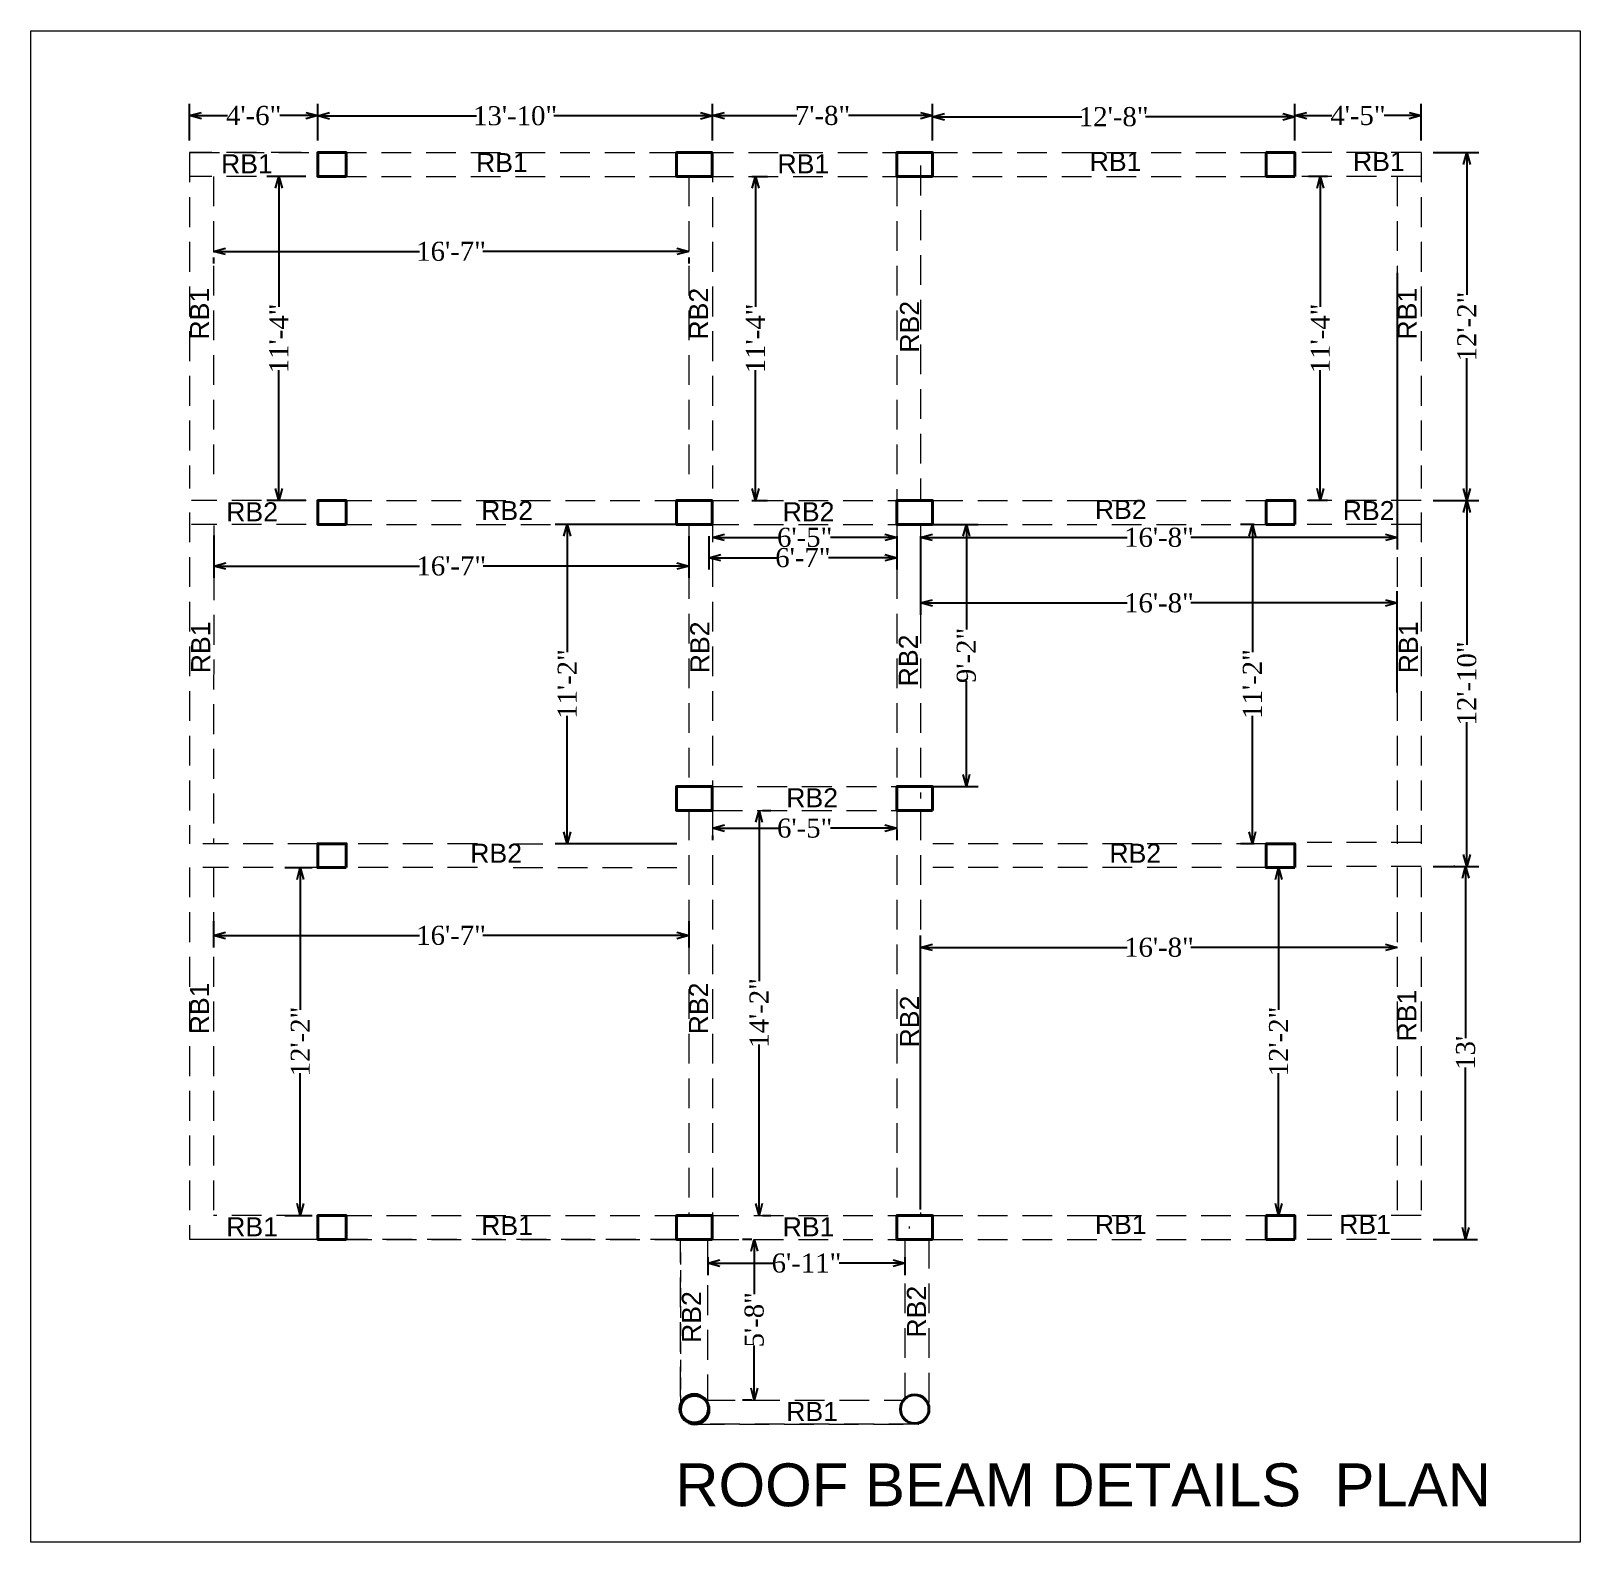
# Model space of a CAD drawing. Header units: inches. Extents: x -163735 to 106394, y -4543 to 35159.
# Drawn here: x -41657 to -41007, y 14864 to 15498 of the extents above; entities that cross this region are included whole.
import ezdxf

# ---------------------------------------------------------------- set-up
doc = ezdxf.new("R2010")
doc.units = ezdxf.units.IN
doc.header["$MEASUREMENT"] = 0
doc.linetypes.add('DASHED2', pattern=[0.375, 0.25, -0.125])
for name, color, linetype, lineweight in [('A-illustr-FURNITURE', 34, 'Continuous', 0), ('Dimenson', 16, 'Continuous', 9), ('wall', 7, 'Continuous', 15)]:
    doc.layers.add(name, color=color, linetype=linetype, lineweight=lineweight)
doc.styles.get("Standard").update_dxf_attribs({"font": 'times.ttf'})
doc.styles.add('style1', font='swissbo.ttf')
doc.dimstyles.new('FEET', dxfattribs={"dimtxt": 8, "dimasz": 5, "dimexe": 5, "dimexo": 5, "dimgap": 0.09, "dimtad": 0, "dimdec": 0, "dimzin": 0, "dimdsep": 46, "dimlunit": 4, "dimtxsty": 'Standard', "dimblk": 'OPEN30', "dimcen": 0.09, "dimadec": 0, "dimazin": 0, "dimtfac": 1, "dimtdec": 0, "dimtofl": 0, "dimtmove": 0, "dimatfit": 3, "dimfxl": 0.18, "dimtolj": 1, "dimtzin": 0, "dimarcsym": 0})

msp = doc.modelspace()

# ---------------------------------------------------------------- texts
at = {"layer": 'A-illustr-FURNITURE', "color": 0, "linetype": 'ByBlock', "lineweight": 30, "insert": (-41215.5, 14897), "char_height": 18, "width": 374.2343, "attachment_point": 2}
msp.add_mtext('{\\fArial|b0|i0|c0|p34;\\C4;ROOF BEAM DETAILS  PLAN}', dxfattribs=at)
at = {"layer": 'wall', "color": 0, "linetype": 'ByBlock', "char_height": 8, "width": 44.0052, "attachment_point": 1, "style": 'style1'}
for s, insert in [('{\\fArial|b0|i0|c0|p34;\\C4;RB1}', (-41577.27, 15446.27)), ('{\\fArial|b0|i0|c0|p34;\\C4;RB1}', (-41470.27, 15446.77)), ('{\\fArial|b0|i0|c0|p34;\\C4;RB1}', (-41343.77, 15446.27)), ('{\\fArial|b0|i0|c0|p34;\\C4;RB1}', (-41212.77, 15447.27)), ('{\\fArial|b0|i0|c0|p34;\\C4;RB1}', (-41102.27, 15447.27)), ('{\\fArial|b0|i0|c0|p34;\\C4;RB2}', (-41210.59, 15301.27)), ('{\\fArial|b0|i0|c0|p34;\\C4;RB2}', (-41575.09, 15300.27)), ('{\\fArial|b0|i0|c0|p34;\\C4;RB2}', (-41468.09, 15300.77)), ('{\\fArial|b0|i0|c0|p34;\\C4;RB2}', (-41341.59, 15300.27)), ('{\\fArial|b0|i0|c0|p34;\\C4;RB2}', (-41106.59, 15300.76)), ('{\\fArial|b0|i0|c0|p34;\\C4;RB2}', (-41340.09, 15180.27)), ('{\\fArial|b0|i0|c0|p34;\\C4;RB2}', (-41472.68, 15157)), ('{\\fArial|b0|i0|c0|p34;\\C4;RB2}', (-41204.5, 15157)), ('{\\fArial|b0|i0|c0|p34;\\C4;RB1}', (-41575.09, 15000.27)), ('{\\fArial|b0|i0|c0|p34;\\C4;RB1}', (-41468.09, 15000.77)), ('{\\fArial|b0|i0|c0|p34;\\C4;RB1}', (-41341.59, 15000.27)), ('{\\fArial|b0|i0|c0|p34;\\C4;RB1}', (-41210.59, 15001.27)), ('{\\fArial|b0|i0|c0|p34;\\C4;RB1}', (-41108.09, 15001.27)), ('{\\fArial|b0|i0|c0|p34;\\C4;RB1}', (-41340.09, 14922.76))]:
    msp.add_mtext(s, dxfattribs=dict(at, insert=insert))
at = {"layer": 'wall', "color": 0, "linetype": 'ByBlock', "char_height": 8, "width": 44.0052, "attachment_point": 1, "rotation": 90, "style": 'style1'}
for s, insert in [('{\\fArial|b0|i0|c0|p34;\\C4;RB1}', (-41590.29, 15368.51)), ('{\\fArial|b0|i0|c0|p34;\\C4;RB2}', (-41380.86, 15368.51)), ('{\\fArial|b0|i0|c0|p34;\\C4;RB1}', (-41083.53, 15368.51)), ('{\\fArial|b0|i0|c0|p34;\\C4;RB2}', (-41292.36, 15363.01)), ('{\\fArial|b0|i0|c0|p34;\\C4;RB1}', (-41589.79, 15228.51)), ('{\\fArial|b0|i0|c0|p34;\\C4;RB2}', (-41380.36, 15228.51)), ('{\\fArial|b0|i0|c0|p34;\\C4;RB1}', (-41083.03, 15228.51)), ('{\\fArial|b0|i0|c0|p34;\\C4;RB2}', (-41292.86, 15223.01)), ('{\\fArial|b0|i0|c0|p34;\\C4;RB1}', (-41590.29, 15077.01)), ('{\\fArial|b0|i0|c0|p34;\\C4;RB2}', (-41380.86, 15077.01)), ('{\\fArial|b0|i0|c0|p34;\\C4;RB1}', (-41083.68, 15074)), ('{\\fArial|b0|i0|c0|p34;\\C4;RB2}', (-41292.36, 15071.51)), ('{\\fArial|b0|i0|c0|p34;\\C4;RB2}', (-41383.86, 14947.51))]:
    msp.add_mtext(s, dxfattribs=dict(at, insert=insert))
at = {"layer": 'wall', "color": 0, "linetype": 'DASHED2', "ltscale": 50, "insert": (-41289.44, 14949.77), "char_height": 8, "width": 44.0052, "attachment_point": 1, "rotation": 90, "style": 'style1'}
msp.add_mtext('{\\fArial|b0|i0|c0|p34;\\C4;RB2}', dxfattribs=at)

# ---------------------------------------------------------------- blocks, each defined once
blk = doc.blocks.new('_Open30')
at = {"color": 0, "linetype": 'ByBlock', "lineweight": -2}
for p, q in [((-1, 0.27), (0, 0)), ((0, 0), (-1, -0.27)), ((0, 0), (-1, 0))]:
    blk.add_line(p, q, dxfattribs=at)
blk = doc.blocks.new('*D315')
at = {"layer": 'Defpoints', "color": 0, "lineweight": 30}
for p in [(-41580.43, 15408), (-41381, 15408), (-41381, 15405.5)]:
    blk.add_point(p, dxfattribs=at)
at = {"layer": 'wall', "color": 0, "lineweight": -2}
for p, q in [((-41575.43, 15405.5), (-41494.02, 15405.5)), ((-41386, 15405.5), (-41467.41, 15405.5)), ((-41580.43, 15403), (-41580.43, 15400.5)), ((-41381, 15403), (-41381, 15400.5))]:
    blk.add_line(p, q, dxfattribs=at)
at = {"layer": 'wall', "color": 0, "lineweight": -2, "xscale": 5, "yscale": 5, "zscale": 5, "rotation": 180}
blk.add_blockref('_Open30', (-41580.43, 15405.5), dxfattribs=at)
at = {"layer": 'wall', "color": 0, "lineweight": -2, "xscale": 5, "yscale": 5, "zscale": 5}
blk.add_blockref('_Open30', (-41381, 15405.5), dxfattribs=at)
at = {"layer": 'wall', "color": 0, "lineweight": 30, "insert": (-41480.72, 15405.5), "char_height": 8, "attachment_point": 5}
blk.add_mtext('\\A1;16\'-7"', dxfattribs=at)
blk = doc.blocks.new('*D316')
at = {"layer": 'Defpoints', "color": 0, "lineweight": 30}
for p in [(-41371, 15285.5), (-41293.68, 15285.5), (-41293.68, 15285.5)]:
    blk.add_point(p, dxfattribs=at)
at = {"layer": 'wall', "color": 0, "lineweight": -2}
for p, q in [((-41366, 15285.5), (-41343.13, 15285.5)), ((-41298.68, 15285.5), (-41321.55, 15285.5))]:
    blk.add_line(p, q, dxfattribs=at)
at = {"layer": 'wall', "color": 0, "lineweight": -2, "xscale": 5, "yscale": 5, "zscale": 5, "rotation": 180}
blk.add_blockref('_Open30', (-41371, 15285.5), dxfattribs=at)
at = {"layer": 'wall', "color": 0, "lineweight": -2, "xscale": 5, "yscale": 5, "zscale": 5}
blk.add_blockref('_Open30', (-41293.68, 15285.5), dxfattribs=at)
at = {"layer": 'wall', "color": 0, "lineweight": 30, "insert": (-41332.34, 15285.5), "char_height": 8, "attachment_point": 5}
blk.add_mtext('\\A1;6\'-5"', dxfattribs=at)
blk = doc.blocks.new('*D317')
at = {"layer": 'Defpoints', "color": 0, "lineweight": 30}
for p in [(-41083.68, 15401.5), (-41283.68, 15285.5), (-41083.68, 15285.5)]:
    blk.add_point(p, dxfattribs=at)
at = {"layer": 'wall', "color": 0, "lineweight": -2}
for p, q in [((-41083.68, 15396.5), (-41083.68, 15280.5)), ((-41278.68, 15285.5), (-41196.98, 15285.5)), ((-41088.68, 15285.5), (-41170.37, 15285.5))]:
    blk.add_line(p, q, dxfattribs=at)
at = {"layer": 'wall', "color": 0, "lineweight": -2, "xscale": 5, "yscale": 5, "zscale": 5, "rotation": 180}
blk.add_blockref('_Open30', (-41283.68, 15285.5), dxfattribs=at)
at = {"layer": 'wall', "color": 0, "lineweight": -2, "xscale": 5, "yscale": 5, "zscale": 5}
blk.add_blockref('_Open30', (-41083.68, 15285.5), dxfattribs=at)
at = {"layer": 'wall', "color": 0, "lineweight": 30, "insert": (-41183.68, 15285.5), "char_height": 8, "attachment_point": 5}
blk.add_mtext('\\A1;16\'-8"', dxfattribs=at)
blk = doc.blocks.new('*D318')
at = {"layer": 'Defpoints', "color": 0, "lineweight": 30}
for p in [(-41108, 15437), (-41116, 15301), (-41108, 15301)]:
    blk.add_point(p, dxfattribs=at)
at = {"layer": 'wall', "color": 0, "lineweight": -2}
for p, q in [((-41113, 15437), (-41121, 15437)), ((-41116, 15432), (-41116, 15382.31)), ((-41116, 15306), (-41116, 15355.7)), ((-41113, 15301), (-41121, 15301))]:
    blk.add_line(p, q, dxfattribs=at)
at = {"layer": 'wall', "color": 0, "lineweight": -2, "xscale": 5, "yscale": 5, "zscale": 5}
for p, rotation in [((-41116, 15437), 90), ((-41116, 15301), 270)]:
    blk.add_blockref('_Open30', p, dxfattribs=dict(at, rotation=rotation))
at = {"layer": 'wall', "color": 0, "lineweight": 30, "insert": (-41116, 15369), "char_height": 8, "attachment_point": 5, "rotation": 90}
blk.add_mtext('\\A1;11\'-4"', dxfattribs=at)
blk = doc.blocks.new('*D319')
at = {"layer": 'Defpoints', "color": 0, "lineweight": 30}
for p in [(-41371, 15165.5), (-41293.68, 15168), (-41293.68, 15163.5)]:
    blk.add_point(p, dxfattribs=at)
at = {"layer": 'wall', "color": 0, "lineweight": -2}
for p, q in [((-41371, 15160.5), (-41371, 15158.5)), ((-41366, 15163.5), (-41343.13, 15163.5)), ((-41298.68, 15163.5), (-41321.55, 15163.5)), ((-41293.68, 15163), (-41293.68, 15158.5))]:
    blk.add_line(p, q, dxfattribs=at)
at = {"layer": 'wall', "color": 0, "lineweight": -2, "xscale": 5, "yscale": 5, "zscale": 5, "rotation": 180}
blk.add_blockref('_Open30', (-41371, 15163.5), dxfattribs=at)
at = {"layer": 'wall', "color": 0, "lineweight": -2, "xscale": 5, "yscale": 5, "zscale": 5}
blk.add_blockref('_Open30', (-41293.68, 15163.5), dxfattribs=at)
at = {"layer": 'wall', "color": 0, "lineweight": 30, "insert": (-41332.34, 15163.5), "char_height": 8, "attachment_point": 5}
blk.add_mtext('\\A1;6\'-5"', dxfattribs=at)
blk = doc.blocks.new('*D320')
at = {"layer": 'Defpoints', "color": 0, "lineweight": 30}
for p in [(-41580.43, 15129.5), (-41381, 15129.5), (-41381, 15118.5)]:
    blk.add_point(p, dxfattribs=at)
at = {"layer": 'wall', "color": 0, "lineweight": -2}
for p, q in [((-41580.43, 15124.5), (-41580.43, 15113.5)), ((-41381, 15124.5), (-41381, 15113.5)), ((-41575.43, 15118.5), (-41494.02, 15118.5)), ((-41386, 15118.5), (-41467.41, 15118.5))]:
    blk.add_line(p, q, dxfattribs=at)
at = {"layer": 'wall', "color": 0, "lineweight": -2, "xscale": 5, "yscale": 5, "zscale": 5, "rotation": 180}
blk.add_blockref('_Open30', (-41580.43, 15118.5), dxfattribs=at)
at = {"layer": 'wall', "color": 0, "lineweight": -2, "xscale": 5, "yscale": 5, "zscale": 5}
blk.add_blockref('_Open30', (-41381, 15118.5), dxfattribs=at)
at = {"layer": 'wall', "color": 0, "lineweight": 30, "insert": (-41480.72, 15118.5), "char_height": 8, "attachment_point": 5}
blk.add_mtext('\\A1;16\'-7"', dxfattribs=at)
blk = doc.blocks.new('*D321')
at = {"layer": 'Defpoints', "color": 0, "lineweight": 30}
for p in [(-41083.68, 15113.5), (-41083.68, 15113.5), (-41283.68, 14998.5)]:
    blk.add_point(p, dxfattribs=at)
at = {"layer": 'wall', "color": 0, "lineweight": -2}
for p, q in [((-41283.68, 15003.5), (-41283.68, 15118.5)), ((-41278.68, 15113.5), (-41196.98, 15113.5)), ((-41088.68, 15113.5), (-41170.37, 15113.5))]:
    blk.add_line(p, q, dxfattribs=at)
at = {"layer": 'wall', "color": 0, "lineweight": -2, "xscale": 5, "yscale": 5, "zscale": 5, "rotation": 180}
blk.add_blockref('_Open30', (-41283.68, 15113.5), dxfattribs=at)
at = {"layer": 'wall', "color": 0, "lineweight": -2, "xscale": 5, "yscale": 5, "zscale": 5}
blk.add_blockref('_Open30', (-41083.68, 15113.5), dxfattribs=at)
at = {"layer": 'wall', "color": 0, "lineweight": 30, "insert": (-41183.68, 15113.5), "char_height": 8, "attachment_point": 5}
blk.add_mtext('\\A1;16\'-8"', dxfattribs=at)
blk = doc.blocks.new('*D322')
at = {"layer": 'Defpoints', "color": 0, "lineweight": 30}
for p in [(-41355, 15171), (-41355, 15001), (-41351.5, 15001)]:
    blk.add_point(p, dxfattribs=at)
at = {"layer": 'wall', "color": 0, "lineweight": -2}
for p, q in [((-41350, 15171), (-41346.5, 15171)), ((-41351.5, 15166), (-41351.5, 15099.31)), ((-41351.5, 15006), (-41351.5, 15072.7)), ((-41350, 15001), (-41346.5, 15001))]:
    blk.add_line(p, q, dxfattribs=at)
at = {"layer": 'wall', "color": 0, "lineweight": -2, "xscale": 5, "yscale": 5, "zscale": 5}
for p, rotation in [((-41351.5, 15171), 90), ((-41351.5, 15001), 270)]:
    blk.add_blockref('_Open30', p, dxfattribs=dict(at, rotation=rotation))
at = {"layer": 'wall', "color": 0, "lineweight": 30, "insert": (-41351.5, 15086), "char_height": 8, "attachment_point": 5, "rotation": 90}
blk.add_mtext('\\A1;14\'-2"', dxfattribs=at)
blk = doc.blocks.new('*D358')
at = {"layer": 'Defpoints', "color": 0, "lineweight": 30}
for p in [(-41590.43, 15462.5), (-41590.43, 15447), (-41536.68, 15447)]:
    blk.add_point(p, dxfattribs=at)
at = {"layer": 'wall', "color": 0, "lineweight": -2}
for p, q in [((-41590.43, 15452), (-41590.43, 15467.5)), ((-41536.68, 15452), (-41536.68, 15467.5)), ((-41585.43, 15462.5), (-41574.51, 15462.5)), ((-41541.68, 15462.5), (-41552.6, 15462.5))]:
    blk.add_line(p, q, dxfattribs=at)
at = {"layer": 'wall', "color": 0, "lineweight": -2, "xscale": 5, "yscale": 5, "zscale": 5, "rotation": 180}
blk.add_blockref('_Open30', (-41590.43, 15462.5), dxfattribs=at)
at = {"layer": 'wall', "color": 0, "lineweight": -2, "xscale": 5, "yscale": 5, "zscale": 5}
blk.add_blockref('_Open30', (-41536.68, 15462.5), dxfattribs=at)
at = {"layer": 'wall', "color": 0, "lineweight": 30, "insert": (-41563.55, 15462.5), "char_height": 8, "attachment_point": 5}
blk.add_mtext('\\A1;4\'-6"', dxfattribs=at)
blk = doc.blocks.new('*D359')
at = {"layer": 'Defpoints', "color": 0, "lineweight": 30}
for p in [(-41371, 15462.4), (-41536.68, 15452), (-41371, 15447)]:
    blk.add_point(p, dxfattribs=at)
at = {"layer": 'wall', "color": 0, "lineweight": -2}
for p, q in [((-41536.68, 15457), (-41536.68, 15467.4)), ((-41371, 15452), (-41371, 15467.4)), ((-41531.68, 15462.4), (-41470.1, 15462.4)), ((-41376, 15462.4), (-41437.58, 15462.4))]:
    blk.add_line(p, q, dxfattribs=at)
at = {"layer": 'wall', "color": 0, "lineweight": -2, "xscale": 5, "yscale": 5, "zscale": 5, "rotation": 180}
blk.add_blockref('_Open30', (-41536.68, 15462.4), dxfattribs=at)
at = {"layer": 'wall', "color": 0, "lineweight": -2, "xscale": 5, "yscale": 5, "zscale": 5}
blk.add_blockref('_Open30', (-41371, 15462.4), dxfattribs=at)
at = {"layer": 'wall', "color": 0, "lineweight": 30, "insert": (-41453.84, 15462.4), "char_height": 8, "attachment_point": 5}
blk.add_mtext('\\A1;13\'-10"', dxfattribs=at)
blk = doc.blocks.new('*D360')
at = {"layer": 'Defpoints', "color": 0, "lineweight": 30}
for p in [(-41278.68, 15462.5), (-41371, 15447), (-41278.68, 15447)]:
    blk.add_point(p, dxfattribs=at)
at = {"layer": 'wall', "color": 0, "lineweight": -2}
for p, q in [((-41371, 15452), (-41371, 15467.5)), ((-41278.68, 15452), (-41278.68, 15467.5)), ((-41366, 15462.5), (-41335.66, 15462.5)), ((-41283.68, 15462.5), (-41314.01, 15462.5))]:
    blk.add_line(p, q, dxfattribs=at)
at = {"layer": 'wall', "color": 0, "lineweight": -2, "xscale": 5, "yscale": 5, "zscale": 5, "rotation": 180}
blk.add_blockref('_Open30', (-41371, 15462.5), dxfattribs=at)
at = {"layer": 'wall', "color": 0, "lineweight": -2, "xscale": 5, "yscale": 5, "zscale": 5}
blk.add_blockref('_Open30', (-41278.68, 15462.5), dxfattribs=at)
at = {"layer": 'wall', "color": 0, "lineweight": 30, "insert": (-41324.84, 15462.5), "char_height": 8, "attachment_point": 5}
blk.add_mtext('\\A1;7\'-8"', dxfattribs=at)
blk = doc.blocks.new('*D361')
at = {"layer": 'Defpoints', "color": 0, "lineweight": 30}
for p in [(-41126.68, 15462), (-41278.68, 15447), (-41126.68, 15447)]:
    blk.add_point(p, dxfattribs=at)
at = {"layer": 'wall', "color": 0, "lineweight": -2}
for p, q in [((-41278.68, 15452), (-41278.68, 15467)), ((-41126.68, 15452), (-41126.68, 15467)), ((-41273.68, 15462), (-41215.98, 15462)), ((-41131.68, 15462), (-41189.37, 15462))]:
    blk.add_line(p, q, dxfattribs=at)
at = {"layer": 'wall', "color": 0, "lineweight": -2, "xscale": 5, "yscale": 5, "zscale": 5, "rotation": 180}
blk.add_blockref('_Open30', (-41278.68, 15462), dxfattribs=at)
at = {"layer": 'wall', "color": 0, "lineweight": -2, "xscale": 5, "yscale": 5, "zscale": 5}
blk.add_blockref('_Open30', (-41126.68, 15462), dxfattribs=at)
at = {"layer": 'wall', "color": 0, "lineweight": 30, "insert": (-41202.68, 15462), "char_height": 8, "attachment_point": 5}
blk.add_mtext('\\A1;12\'-8"', dxfattribs=at)
blk = doc.blocks.new('*D362')
at = {"layer": 'Defpoints', "color": 0, "lineweight": 30}
for p in [(-41073.68, 15462.5), (-41126.68, 15447), (-41073.68, 15447)]:
    blk.add_point(p, dxfattribs=at)
at = {"layer": 'wall', "color": 0, "lineweight": -2}
for p, q in [((-41126.68, 15452), (-41126.68, 15467.5)), ((-41073.68, 15452), (-41073.68, 15467.5)), ((-41121.68, 15462.5), (-41111.13, 15462.5)), ((-41078.68, 15462.5), (-41089.22, 15462.5))]:
    blk.add_line(p, q, dxfattribs=at)
at = {"layer": 'wall', "color": 0, "lineweight": -2, "xscale": 5, "yscale": 5, "zscale": 5, "rotation": 180}
blk.add_blockref('_Open30', (-41126.68, 15462.5), dxfattribs=at)
at = {"layer": 'wall', "color": 0, "lineweight": -2, "xscale": 5, "yscale": 5, "zscale": 5}
blk.add_blockref('_Open30', (-41073.68, 15462.5), dxfattribs=at)
at = {"layer": 'wall', "color": 0, "lineweight": 30, "insert": (-41100.18, 15462.5), "char_height": 8, "attachment_point": 5}
blk.add_mtext('\\A1;4\'-5"', dxfattribs=at)
blk = doc.blocks.new('*D363')
at = {"layer": 'Defpoints', "color": 0, "lineweight": 30}
for p in [(-41073.68, 15447), (-41073.68, 15301), (-41054.5, 15301)]:
    blk.add_point(p, dxfattribs=at)
at = {"layer": 'wall', "color": 0, "lineweight": -2}
for p, q in [((-41068.68, 15447), (-41049.5, 15447)), ((-41054.5, 15442), (-41054.5, 15387.31)), ((-41054.5, 15306), (-41054.5, 15360.7)), ((-41068.68, 15301), (-41049.5, 15301))]:
    blk.add_line(p, q, dxfattribs=at)
at = {"layer": 'wall', "color": 0, "lineweight": -2, "xscale": 5, "yscale": 5, "zscale": 5}
for p, rotation in [((-41054.5, 15447), 90), ((-41054.5, 15301), 270)]:
    blk.add_blockref('_Open30', p, dxfattribs=dict(at, rotation=rotation))
at = {"layer": 'wall', "color": 0, "lineweight": 30, "insert": (-41054.5, 15374), "char_height": 8, "attachment_point": 5, "rotation": 90}
blk.add_mtext('\\A1;12\'-2"', dxfattribs=at)
blk = doc.blocks.new('*D364')
at = {"layer": 'Defpoints', "color": 0, "lineweight": 30}
for p in [(-41054.5, 15301), (-41073.68, 15147.5), (-41054.5, 15147.5)]:
    blk.add_point(p, dxfattribs=at)
at = {"layer": 'wall', "color": 0, "lineweight": -2}
for p, q in [((-41054.5, 15296), (-41054.5, 15240.51)), ((-41054.5, 15152.5), (-41054.5, 15207.99)), ((-41068.68, 15147.5), (-41049.5, 15147.5))]:
    blk.add_line(p, q, dxfattribs=at)
at = {"layer": 'wall', "color": 0, "lineweight": -2, "xscale": 5, "yscale": 5, "zscale": 5}
for p, rotation in [((-41054.5, 15301), 90), ((-41054.5, 15147.5), 270)]:
    blk.add_blockref('_Open30', p, dxfattribs=dict(at, rotation=rotation))
at = {"layer": 'wall', "color": 0, "lineweight": 30, "insert": (-41054.5, 15224.25), "char_height": 8, "attachment_point": 5, "rotation": 90}
blk.add_mtext('\\A1;12\'-10"', dxfattribs=at)
blk = doc.blocks.new('*D365')
at = {"layer": 'Defpoints', "color": 0, "lineweight": 30}
for p in [(-41054.5, 15147.5), (-41073.68, 14991), (-41055, 14991)]:
    blk.add_point(p, dxfattribs=at)
at = {"layer": 'wall', "color": 0, "lineweight": -2}
for p, q in [((-41059.5, 15147.5), (-41060, 15147.5)), ((-41055, 15142.5), (-41055, 15075.37)), ((-41055, 14996), (-41055, 15063.13)), ((-41068.68, 14991), (-41050, 14991))]:
    blk.add_line(p, q, dxfattribs=at)
at = {"layer": 'wall', "color": 0, "lineweight": -2, "xscale": 5, "yscale": 5, "zscale": 5}
for p, rotation in [((-41055, 15147.5), 90), ((-41055, 14991), 270)]:
    blk.add_blockref('_Open30', p, dxfattribs=dict(at, rotation=rotation))
at = {"layer": 'wall', "color": 0, "lineweight": 30, "insert": (-41055, 15069.25), "char_height": 8, "attachment_point": 5, "rotation": 90}
blk.add_mtext("\\A1;13'", dxfattribs=at)
blk = doc.blocks.new('*D366')
at = {"layer": 'Defpoints', "color": 0, "lineweight": 30}
for p in [(-41536.68, 15437), (-41553, 15301), (-41536.68, 15301)]:
    blk.add_point(p, dxfattribs=at)
at = {"layer": 'wall', "color": 0, "lineweight": -2}
for p, q in [((-41541.68, 15437), (-41558, 15437)), ((-41553, 15432), (-41553, 15382.31)), ((-41553, 15306), (-41553, 15355.7)), ((-41541.68, 15301), (-41558, 15301))]:
    blk.add_line(p, q, dxfattribs=at)
at = {"layer": 'wall', "color": 0, "lineweight": -2, "xscale": 5, "yscale": 5, "zscale": 5}
for p, rotation in [((-41553, 15437), 90), ((-41553, 15301), 270)]:
    blk.add_blockref('_Open30', p, dxfattribs=dict(at, rotation=rotation))
at = {"layer": 'wall', "color": 0, "lineweight": 30, "insert": (-41553, 15369), "char_height": 8, "attachment_point": 5, "rotation": 90}
blk.add_mtext('\\A1;11\'-4"', dxfattribs=at)
blk = doc.blocks.new('*D367')
at = {"layer": 'Defpoints', "color": 0, "lineweight": 30}
for p in [(-41359.5, 15437), (-41359.5, 15301), (-41353, 15301)]:
    blk.add_point(p, dxfattribs=at)
at = {"layer": 'wall', "color": 0, "lineweight": -2}
for p, q in [((-41354.5, 15437), (-41348, 15437)), ((-41353, 15432), (-41353, 15382.31)), ((-41353, 15306), (-41353, 15355.7)), ((-41354.5, 15301), (-41348, 15301))]:
    blk.add_line(p, q, dxfattribs=at)
at = {"layer": 'wall', "color": 0, "lineweight": -2, "xscale": 5, "yscale": 5, "zscale": 5}
for p, rotation in [((-41353, 15437), 90), ((-41353, 15301), 270)]:
    blk.add_blockref('_Open30', p, dxfattribs=dict(at, rotation=rotation))
at = {"layer": 'wall', "color": 0, "lineweight": 30, "insert": (-41353, 15369), "char_height": 8, "attachment_point": 5, "rotation": 90}
blk.add_mtext('\\A1;11\'-4"', dxfattribs=at)
blk = doc.blocks.new('*D368')
at = {"layer": 'Defpoints', "color": 0, "lineweight": 30}
for p in [(-41555.5, 15147), (-41555.5, 15001), (-41544, 15001)]:
    blk.add_point(p, dxfattribs=at)
at = {"layer": 'wall', "color": 0, "lineweight": -2}
for p, q in [((-41550.5, 15147), (-41539, 15147)), ((-41544, 15142), (-41544, 15087.31)), ((-41544, 15006), (-41544, 15060.7)), ((-41550.5, 15001), (-41539, 15001))]:
    blk.add_line(p, q, dxfattribs=at)
at = {"layer": 'wall', "color": 0, "lineweight": -2, "xscale": 5, "yscale": 5, "zscale": 5}
for p, rotation in [((-41544, 15147), 90), ((-41544, 15001), 270)]:
    blk.add_blockref('_Open30', p, dxfattribs=dict(at, rotation=rotation))
at = {"layer": 'wall', "color": 0, "lineweight": 30, "insert": (-41544, 15074), "char_height": 8, "attachment_point": 5, "rotation": 90}
blk.add_mtext('\\A1;12\'-2"', dxfattribs=at)
blk = doc.blocks.new('*D369')
at = {"layer": 'Defpoints', "color": 0, "lineweight": 30}
for p in [(-41126.68, 15147), (-41133.5, 15001), (-41126.68, 15001)]:
    blk.add_point(p, dxfattribs=at)
at = {"layer": 'wall', "color": 0, "lineweight": -2}
for p, q in [((-41131.68, 15147), (-41138.5, 15147)), ((-41133.5, 15142), (-41133.5, 15087.31)), ((-41133.5, 15006), (-41133.5, 15060.7)), ((-41131.68, 15001), (-41138.5, 15001))]:
    blk.add_line(p, q, dxfattribs=at)
at = {"layer": 'wall', "color": 0, "lineweight": -2, "xscale": 5, "yscale": 5, "zscale": 5}
for p, rotation in [((-41133.5, 15147), 90), ((-41133.5, 15001), 270)]:
    blk.add_blockref('_Open30', p, dxfattribs=dict(at, rotation=rotation))
at = {"layer": 'wall', "color": 0, "lineweight": 30, "insert": (-41133.5, 15074), "char_height": 8, "attachment_point": 5, "rotation": 90}
blk.add_mtext('\\A1;12\'-2"', dxfattribs=at)
blk = doc.blocks.new('*D370')
at = {"layer": 'Defpoints', "color": 0, "lineweight": 30}
for p in [(-41580.26, 15291.27), (-41381, 15291), (-41580.26, 15273.5)]:
    blk.add_point(p, dxfattribs=at)
at = {"layer": 'wall', "color": 0, "lineweight": -2}
for p, q in [((-41580.26, 15286.27), (-41580.26, 15268.5)), ((-41381, 15286), (-41381, 15268.5)), ((-41575.26, 15273.5), (-41493.94, 15273.5)), ((-41386, 15273.5), (-41467.32, 15273.5))]:
    blk.add_line(p, q, dxfattribs=at)
at = {"layer": 'wall', "color": 0, "lineweight": -2, "xscale": 5, "yscale": 5, "zscale": 5, "rotation": 180}
blk.add_blockref('_Open30', (-41580.26, 15273.5), dxfattribs=at)
at = {"layer": 'wall', "color": 0, "lineweight": -2, "xscale": 5, "yscale": 5, "zscale": 5}
blk.add_blockref('_Open30', (-41381, 15273.5), dxfattribs=at)
at = {"layer": 'wall', "color": 0, "lineweight": 30, "insert": (-41480.63, 15273.5), "char_height": 8, "attachment_point": 5}
blk.add_mtext('\\A1;16\'-7"', dxfattribs=at)
blk = doc.blocks.new('*D371')
at = {"layer": 'Defpoints', "color": 0, "lineweight": 30}
for p in [(-41381, 15291), (-41432, 15157), (-41381, 15157)]:
    blk.add_point(p, dxfattribs=at)
at = {"layer": 'wall', "color": 0, "lineweight": -2}
for p, q in [((-41386, 15291), (-41437, 15291)), ((-41432, 15286), (-41432, 15237.31)), ((-41432, 15162), (-41432, 15210.7)), ((-41386, 15157), (-41437, 15157))]:
    blk.add_line(p, q, dxfattribs=at)
at = {"layer": 'wall', "color": 0, "lineweight": -2, "xscale": 5, "yscale": 5, "zscale": 5}
for p, rotation in [((-41432, 15291), 90), ((-41432, 15157), 270)]:
    blk.add_blockref('_Open30', p, dxfattribs=dict(at, rotation=rotation))
at = {"layer": 'wall', "color": 0, "lineweight": 30, "insert": (-41432, 15224), "char_height": 8, "attachment_point": 5, "rotation": 90}
blk.add_mtext('\\A1;11\'-2"', dxfattribs=at)
blk = doc.blocks.new('*D372')
at = {"layer": 'Defpoints', "color": 0, "lineweight": 30}
for p in [(-41283.68, 15291), (-41283.68, 15181), (-41264.5, 15181)]:
    blk.add_point(p, dxfattribs=at)
at = {"layer": 'wall', "color": 0, "lineweight": -2}
for p, q in [((-41278.68, 15291), (-41259.5, 15291)), ((-41264.5, 15286), (-41264.5, 15246.82)), ((-41264.5, 15186), (-41264.5, 15225.19)), ((-41278.68, 15181), (-41259.5, 15181))]:
    blk.add_line(p, q, dxfattribs=at)
at = {"layer": 'wall', "color": 0, "lineweight": -2, "xscale": 5, "yscale": 5, "zscale": 5}
for p, rotation in [((-41264.5, 15291), 90), ((-41264.5, 15181), 270)]:
    blk.add_blockref('_Open30', p, dxfattribs=dict(at, rotation=rotation))
at = {"layer": 'wall', "color": 0, "lineweight": 30, "insert": (-41264.5, 15236), "char_height": 8, "attachment_point": 5, "rotation": 90}
blk.add_mtext('\\A1;9\'-2"', dxfattribs=at)
blk = doc.blocks.new('*D373')
at = {"layer": 'Defpoints', "color": 0, "lineweight": 30}
for p in [(-41372.5, 15291), (-41293.68, 15291), (-41293.68, 15277)]:
    blk.add_point(p, dxfattribs=at)
at = {"layer": 'wall', "color": 0, "lineweight": -2}
for p, q in [((-41372.5, 15286), (-41372.5, 15272)), ((-41293.68, 15286), (-41293.68, 15272)), ((-41367.5, 15277), (-41343.88, 15277)), ((-41298.68, 15277), (-41322.3, 15277))]:
    blk.add_line(p, q, dxfattribs=at)
at = {"layer": 'wall', "color": 0, "lineweight": -2, "xscale": 5, "yscale": 5, "zscale": 5, "rotation": 180}
blk.add_blockref('_Open30', (-41372.5, 15277), dxfattribs=at)
at = {"layer": 'wall', "color": 0, "lineweight": -2, "xscale": 5, "yscale": 5, "zscale": 5}
blk.add_blockref('_Open30', (-41293.68, 15277), dxfattribs=at)
at = {"layer": 'wall', "color": 0, "lineweight": 30, "insert": (-41333.09, 15277), "char_height": 8, "attachment_point": 5}
blk.add_mtext('\\A1;6\'-7"', dxfattribs=at)
blk = doc.blocks.new('*D374')
at = {"layer": 'Defpoints', "color": 0, "lineweight": 30}
for p in [(-41283.68, 15291), (-41083.68, 15258), (-41083.68, 15215.5)]:
    blk.add_point(p, dxfattribs=at)
at = {"layer": 'wall', "color": 0, "lineweight": -2}
for p, q in [((-41283.68, 15286), (-41283.68, 15253)), ((-41083.68, 15220.5), (-41083.68, 15263)), ((-41278.68, 15258), (-41196.98, 15258)), ((-41088.68, 15258), (-41170.37, 15258))]:
    blk.add_line(p, q, dxfattribs=at)
at = {"layer": 'wall', "color": 0, "lineweight": -2, "xscale": 5, "yscale": 5, "zscale": 5, "rotation": 180}
blk.add_blockref('_Open30', (-41283.68, 15258), dxfattribs=at)
at = {"layer": 'wall', "color": 0, "lineweight": -2, "xscale": 5, "yscale": 5, "zscale": 5}
blk.add_blockref('_Open30', (-41083.68, 15258), dxfattribs=at)
at = {"layer": 'wall', "color": 0, "lineweight": 30, "insert": (-41183.68, 15258), "char_height": 8, "attachment_point": 5}
blk.add_mtext('\\A1;16\'-8"', dxfattribs=at)
blk = doc.blocks.new('*D375')
at = {"layer": 'Defpoints', "color": 0, "lineweight": 30}
for p in [(-41138.68, 15291), (-41144.5, 15157), (-41138.68, 15157)]:
    blk.add_point(p, dxfattribs=at)
at = {"layer": 'wall', "color": 0, "lineweight": -2}
for p, q in [((-41143.68, 15291), (-41149.5, 15291)), ((-41144.5, 15286), (-41144.5, 15237.31)), ((-41144.5, 15162), (-41144.5, 15210.7)), ((-41143.68, 15157), (-41149.5, 15157))]:
    blk.add_line(p, q, dxfattribs=at)
at = {"layer": 'wall', "color": 0, "lineweight": -2, "xscale": 5, "yscale": 5, "zscale": 5}
for p, rotation in [((-41144.5, 15291), 90), ((-41144.5, 15157), 270)]:
    blk.add_blockref('_Open30', p, dxfattribs=dict(at, rotation=rotation))
at = {"layer": 'wall', "color": 0, "lineweight": 30, "insert": (-41144.5, 15224), "char_height": 8, "attachment_point": 5, "rotation": 90}
blk.add_mtext('\\A1;11\'-2"', dxfattribs=at)
blk = doc.blocks.new('*D376')
at = {"layer": 'Defpoints', "color": 0, "lineweight": 30}
for p in [(-41349.5, 14991), (-41353.5, 14923.5), (-41349.5, 14923.5)]:
    blk.add_point(p, dxfattribs=at)
at = {"layer": 'wall', "color": 0, "lineweight": -2}
for p, q in [((-41354.5, 14991), (-41358.5, 14991)), ((-41353.5, 14986), (-41353.5, 14968.01)), ((-41353.5, 14928.5), (-41353.5, 14946.49)), ((-41354.5, 14923.5), (-41358.5, 14923.5))]:
    blk.add_line(p, q, dxfattribs=at)
at = {"layer": 'wall', "color": 0, "lineweight": -2, "xscale": 5, "yscale": 5, "zscale": 5}
for p, rotation in [((-41353.5, 14991), 90), ((-41353.5, 14923.5), 270)]:
    blk.add_blockref('_Open30', p, dxfattribs=dict(at, rotation=rotation))
at = {"layer": 'wall', "color": 0, "lineweight": 30, "insert": (-41353.5, 14957.25), "char_height": 8, "attachment_point": 5, "rotation": 90}
blk.add_mtext('\\A1;5\'-8"', dxfattribs=at)
blk = doc.blocks.new('*D377')
at = {"layer": 'Defpoints', "color": 0, "lineweight": 30}
for p in [(-41372.93, 14988.5), (-41290.26, 14988.5), (-41290.26, 14981)]:
    blk.add_point(p, dxfattribs=at)
at = {"layer": 'wall', "color": 0, "lineweight": -2}
for p, q in [((-41372.93, 14983.5), (-41372.93, 14976)), ((-41290.26, 14983.5), (-41290.26, 14976)), ((-41367.93, 14981), (-41345.34, 14981)), ((-41295.26, 14981), (-41317.85, 14981))]:
    blk.add_line(p, q, dxfattribs=at)
at = {"layer": 'wall', "color": 0, "lineweight": -2, "xscale": 5, "yscale": 5, "zscale": 5, "rotation": 180}
blk.add_blockref('_Open30', (-41372.93, 14981), dxfattribs=at)
at = {"layer": 'wall', "color": 0, "lineweight": -2, "xscale": 5, "yscale": 5, "zscale": 5}
blk.add_blockref('_Open30', (-41290.26, 14981), dxfattribs=at)
at = {"layer": 'wall', "color": 0, "lineweight": 30, "insert": (-41331.59, 14981), "char_height": 8, "attachment_point": 5}
blk.add_mtext('\\A1;6\'-11"', dxfattribs=at)

# ---------------------------------------------------------------- dimensions: what is measured, and where the dimension line sits
at = {"layer": 'wall', "lineweight": 30}
for base, p1, p2, picture, middle in [((-41590.43, 15462.5), (-41536.68, 15447), (-41590.43, 15447), '*D358', (-41563.55, 15462.5)), ((-41371, 15462.4), (-41536.68, 15452), (-41371, 15447), '*D359', (-41453.84, 15462.4)), ((-41278.68, 15462.5), (-41371, 15447), (-41278.68, 15447), '*D360', (-41324.84, 15462.5)), ((-41126.68, 15462), (-41278.68, 15447), (-41126.68, 15447), '*D361', (-41202.68, 15462)), ((-41073.68, 15462.5), (-41126.68, 15447), (-41073.68, 15447), '*D362', (-41100.18, 15462.5)), ((-41381, 15405.5), (-41580.43, 15408), (-41381, 15408), '*D315', (-41480.72, 15405.5)), ((-41083.68, 15285.5), (-41283.68, 15285.5), (-41083.68, 15401.5), '*D317', (-41183.68, 15285.5)), ((-41580.26, 15273.5), (-41381, 15291), (-41580.26, 15291.27), '*D370', (-41480.63, 15273.5)), ((-41293.68, 15277), (-41372.5, 15291), (-41293.68, 15291), '*D373', (-41333.09, 15277)), ((-41293.68, 15285.5), (-41371, 15285.5), (-41293.68, 15285.5), '*D316', (-41332.34, 15285.5)), ((-41083.68, 15258), (-41283.68, 15291), (-41083.68, 15215.5), '*D374', (-41183.68, 15258)), ((-41293.68, 15163.5), (-41371, 15165.5), (-41293.68, 15168), '*D319', (-41332.34, 15163.5)), ((-41381, 15118.5), (-41580.43, 15129.5), (-41381, 15129.5), '*D320', (-41480.72, 15118.5)), ((-41083.68, 15113.5), (-41283.68, 14998.5), (-41083.68, 15113.5), '*D321', (-41183.68, 15113.5)), ((-41290.26, 14981), (-41372.93, 14988.5), (-41290.26, 14988.5), '*D377', (-41331.59, 14981))]:
    dim = msp.add_linear_dim(base=base, p1=p1, p2=p2, dimstyle='FEET', dxfattribs=at)
    dim.commit()
    dim.dimension.update_dxf_attribs({"geometry": picture, "text_midpoint": middle})
for base, p1, p2, picture, middle in [((-41054.5, 15301), (-41073.68, 15447), (-41073.68, 15301), '*D363', (-41054.5, 15374)), ((-41553, 15301), (-41536.68, 15437), (-41536.68, 15301), '*D366', (-41553, 15369)), ((-41353, 15301), (-41359.5, 15437), (-41359.5, 15301), '*D367', (-41353, 15369)), ((-41116, 15301), (-41108, 15437), (-41108, 15301), '*D318', (-41116, 15369)), ((-41054.5, 15147.5), (-41054.5, 15301.0026), (-41073.6759, 15147.5), '*D364', (-41054.5, 15224.2513)), ((-41432, 15157), (-41381, 15291), (-41381, 15157), '*D371', (-41432, 15224)), ((-41264.5, 15181), (-41283.68, 15291), (-41283.68, 15181), '*D372', (-41264.5, 15236)), ((-41144.5, 15157), (-41138.68, 15291), (-41138.68, 15157), '*D375', (-41144.5, 15224)), ((-41351.5, 15001), (-41355, 15171), (-41355, 15001), '*D322', (-41351.5, 15086)), ((-41544, 15001), (-41555.5, 15147), (-41555.5, 15001), '*D368', (-41544, 15074)), ((-41133.5, 15001), (-41126.68, 15147), (-41126.68, 15001), '*D369', (-41133.5, 15074)), ((-41055, 14991.0026), (-41054.5, 15147.5), (-41073.6759, 14991.0026), '*D365', (-41055, 15069.2513)), ((-41353.5, 14923.5), (-41349.5, 14991.0026), (-41349.5, 14923.5), '*D376', (-41353.5, 14957.2513))]:
    dim = msp.add_linear_dim(base=base, p1=p1, p2=p2, angle=90, dimstyle='FEET', dxfattribs=at)
    dim.commit()
    dim.dimension.update_dxf_attribs({"geometry": picture, "text_midpoint": middle})

# ---------------------------------------------------------------- linework, layer by layer
at = {"color": 1, "lineweight": 40}
for points in [[(-41524.68, 15437), (-41524.68, 15447), (-41536.68, 15447), (-41536.68, 15437)], [(-41371.18, 15437), (-41371.18, 15447), (-41386.18, 15447), (-41386.18, 15437)], [(-41278.68, 15437), (-41278.68, 15447), (-41293.68, 15447), (-41293.68, 15437)], [(-41126.68, 15437), (-41126.68, 15447), (-41138.68, 15447), (-41138.68, 15437)], [(-41524.68, 15291), (-41524.68, 15301), (-41536.68, 15301), (-41536.68, 15291)], [(-41371.18, 15291), (-41371.18, 15301), (-41386.18, 15301), (-41386.18, 15291)], [(-41371.18, 15291), (-41371.18, 15301), (-41386.18, 15301), (-41386.18, 15291)], [(-41278.68, 15291), (-41278.68, 15301), (-41293.68, 15301), (-41293.68, 15291)], [(-41126.68, 15291), (-41126.68, 15301), (-41138.68, 15301), (-41138.68, 15291)], [(-41371.18, 15171), (-41371.18, 15181), (-41386.18, 15181), (-41386.18, 15171)], [(-41278.68, 15171), (-41278.68, 15181), (-41293.68, 15181), (-41293.68, 15171)], [(-41524.68, 15147), (-41524.68, 15157), (-41536.68, 15157), (-41536.68, 15147)], [(-41126.68, 15147), (-41126.68, 15157), (-41138.68, 15157), (-41138.68, 15147)], [(-41524.68, 14991), (-41524.68, 15001), (-41536.68, 15001), (-41536.68, 14991)], [(-41371.18, 14991), (-41371.18, 15001), (-41386.18, 15001), (-41386.18, 14991)], [(-41278.68, 14991), (-41278.68, 15001), (-41293.68, 15001), (-41293.68, 14991)], [(-41126.68, 14991), (-41126.68, 15001), (-41138.68, 15001), (-41138.68, 14991)]]:
    msp.add_lwpolyline(points, close=True, dxfattribs=at)
for centre in [(-41378.68, 14920), (-41378.5, 14919.5), (-41286.18, 14919.74)]:
    msp.add_circle(centre, 6, dxfattribs=at)
at = {"layer": 'Dimenson', "color": 4, "linetype": 'ByBlock'}
msp.add_lwpolyline([(-41657, 15498), (-41007, 15498), (-41007, 14864), (-41657, 14864)], close=True, dxfattribs=at)
at = {"layer": 'wall', "color": 0, "linetype": 'DASHED2', "ltscale": 50}
for p, q in [((-41590.43, 15447), (-41590.43, 15306)), ((-41543.68, 15447), (-41590.43, 15447)), ((-41528.68, 15447), (-41386.68, 15447)), ((-41374.68, 15447), (-41292.68, 15447)), ((-41371, 15447), (-41371, 15306)), ((-41280.68, 15447), (-41138.68, 15447)), ((-41073.68, 15447), (-41123.68, 15447)), ((-41073.68, 15447), (-41073.68, 15306)), ((-41283.68, 15441.5), (-41283.68, 15300.5)), ((-41543.68, 15437), (-41590.43, 15437)), ((-41580.43, 15437), (-41580.43, 15306)), ((-41528.68, 15437), (-41386.68, 15437)), ((-41381, 15437), (-41381, 15306)), ((-41374.68, 15437), (-41292.68, 15437)), ((-41293.68, 15437), (-41293.68, 15300.5)), ((-41280.68, 15437), (-41138.68, 15437)), ((-41073.68, 15437), (-41126.68, 15437)), ((-41083.68, 15437), (-41083.68, 15306)), ((-41541.5, 15301), (-41589.68, 15301)), ((-41526.5, 15301), (-41384.5, 15301)), ((-41372.5, 15301), (-41290.5, 15301)), ((-41278.5, 15301), (-41136.5, 15301)), ((-41073.68, 15301), (-41121.5, 15301)), ((-41590.43, 15296), (-41590.43, 15157)), ((-41371, 15296), (-41371, 15181)), ((-41083.68, 15296), (-41083.68, 15157)), ((-41073.68, 15296), (-41073.68, 15157)), ((-41541.5, 15291), (-41589.68, 15291)), ((-41580.26, 15290.5), (-41580.43, 15157)), ((-41526.5, 15291), (-41384.5, 15291)), ((-41381, 15291), (-41381, 15181)), ((-41372.5, 15291), (-41290.5, 15291)), ((-41293.68, 15291), (-41293.68, 15181.51)), ((-41283.68, 15291), (-41283.68, 15176)), ((-41278.5, 15291), (-41136.5, 15291)), ((-41073.68, 15291), (-41121.5, 15291)), ((-41371, 15181), (-41289, 15181)), ((-41381, 15171), (-41381, 15001)), ((-41371, 15171), (-41289, 15171)), ((-41371, 15171), (-41371, 15001)), ((-41293.68, 15171), (-41293.68, 15006.51)), ((-41283.68, 15171), (-41283.68, 15001)), ((-41536.68, 15157), (-41584.85, 15157)), ((-41469.68, 15157), (-41534.68, 15157)), ((-41454.68, 15157), (-41381, 15157)), ((-41138.68, 15157), (-41278.5, 15157)), ((-41073.68, 15157.5), (-41121.5, 15157.5)), ((-41590.43, 15147), (-41590.43, 14991)), ((-41536.68, 15147), (-41584.85, 15147)), ((-41580.43, 15147), (-41580.43, 15001)), ((-41469.68, 15147), (-41534.68, 15147)), ((-41454.68, 15147), (-41381, 15147)), ((-41138.68, 15147), (-41278.5, 15147)), ((-41073.68, 15147.5), (-41121.5, 15147.5)), ((-41083.68, 15147), (-41083.68, 15001)), ((-41073.68, 15147), (-41073.68, 15001)), ((-41541.5, 15001), (-41580.43, 15001)), ((-41526.5, 15001), (-41384.5, 15001)), ((-41372.5, 15001), (-41290.5, 15001)), ((-41288.5, 14996.44), (-41288.5, 14995.5)), ((-41278.5, 15001), (-41136.5, 15001)), ((-41073.68, 15001), (-41121.5, 15001)), ((-41541.5, 14991), (-41590.43, 14991)), ((-41526.5, 14991), (-41384.5, 14991)), ((-41372.93, 14921.73), (-41372.93, 14991)), ((-41372.5, 14991), (-41290.5, 14991)), ((-41290.26, 14991.26), (-41290.26, 14923.5)), ((-41280.26, 14991.26), (-41280.26, 14918.76)), ((-41278.5, 14991), (-41136.5, 14991)), ((-41073.68, 14991), (-41121.5, 14991)), ((-41374.03, 14923.5), (-41290.26, 14923.5)), ((-41378.5, 14913.5), (-41284.5, 14913.5))]:
    msp.add_line(p, q, dxfattribs=at)
at = {"layer": 'wall', "color": 0, "linetype": 'DASHED2', "ltscale": 20}
msp.add_line((-41384.5, 14985.5), (-41384.5, 14919.5), dxfattribs=at)
at = {"layer": 'wall', "color": 0, "linetype": 'DASHED2', "ltscale": 50}
for points in [[(-41590.43, 15447), (-41528.68, 15447)], [(-41384.5, 14925), (-41384.5, 14991), (-41590.43, 14991)], [(-41284.5, 14913.5), (-41378.5, 14913.5)]]:
    msp.add_lwpolyline(points, dxfattribs=at)

msp.set_redraw_order([(e.dxf.handle, doc.entitydb.next_handle()) for e in msp.query("TEXT MTEXT ATTDEF DIMENSION ARC_DIMENSION")])  # texts and dimensions are drawn at this point

doc.saveas('drawing.dxf')
